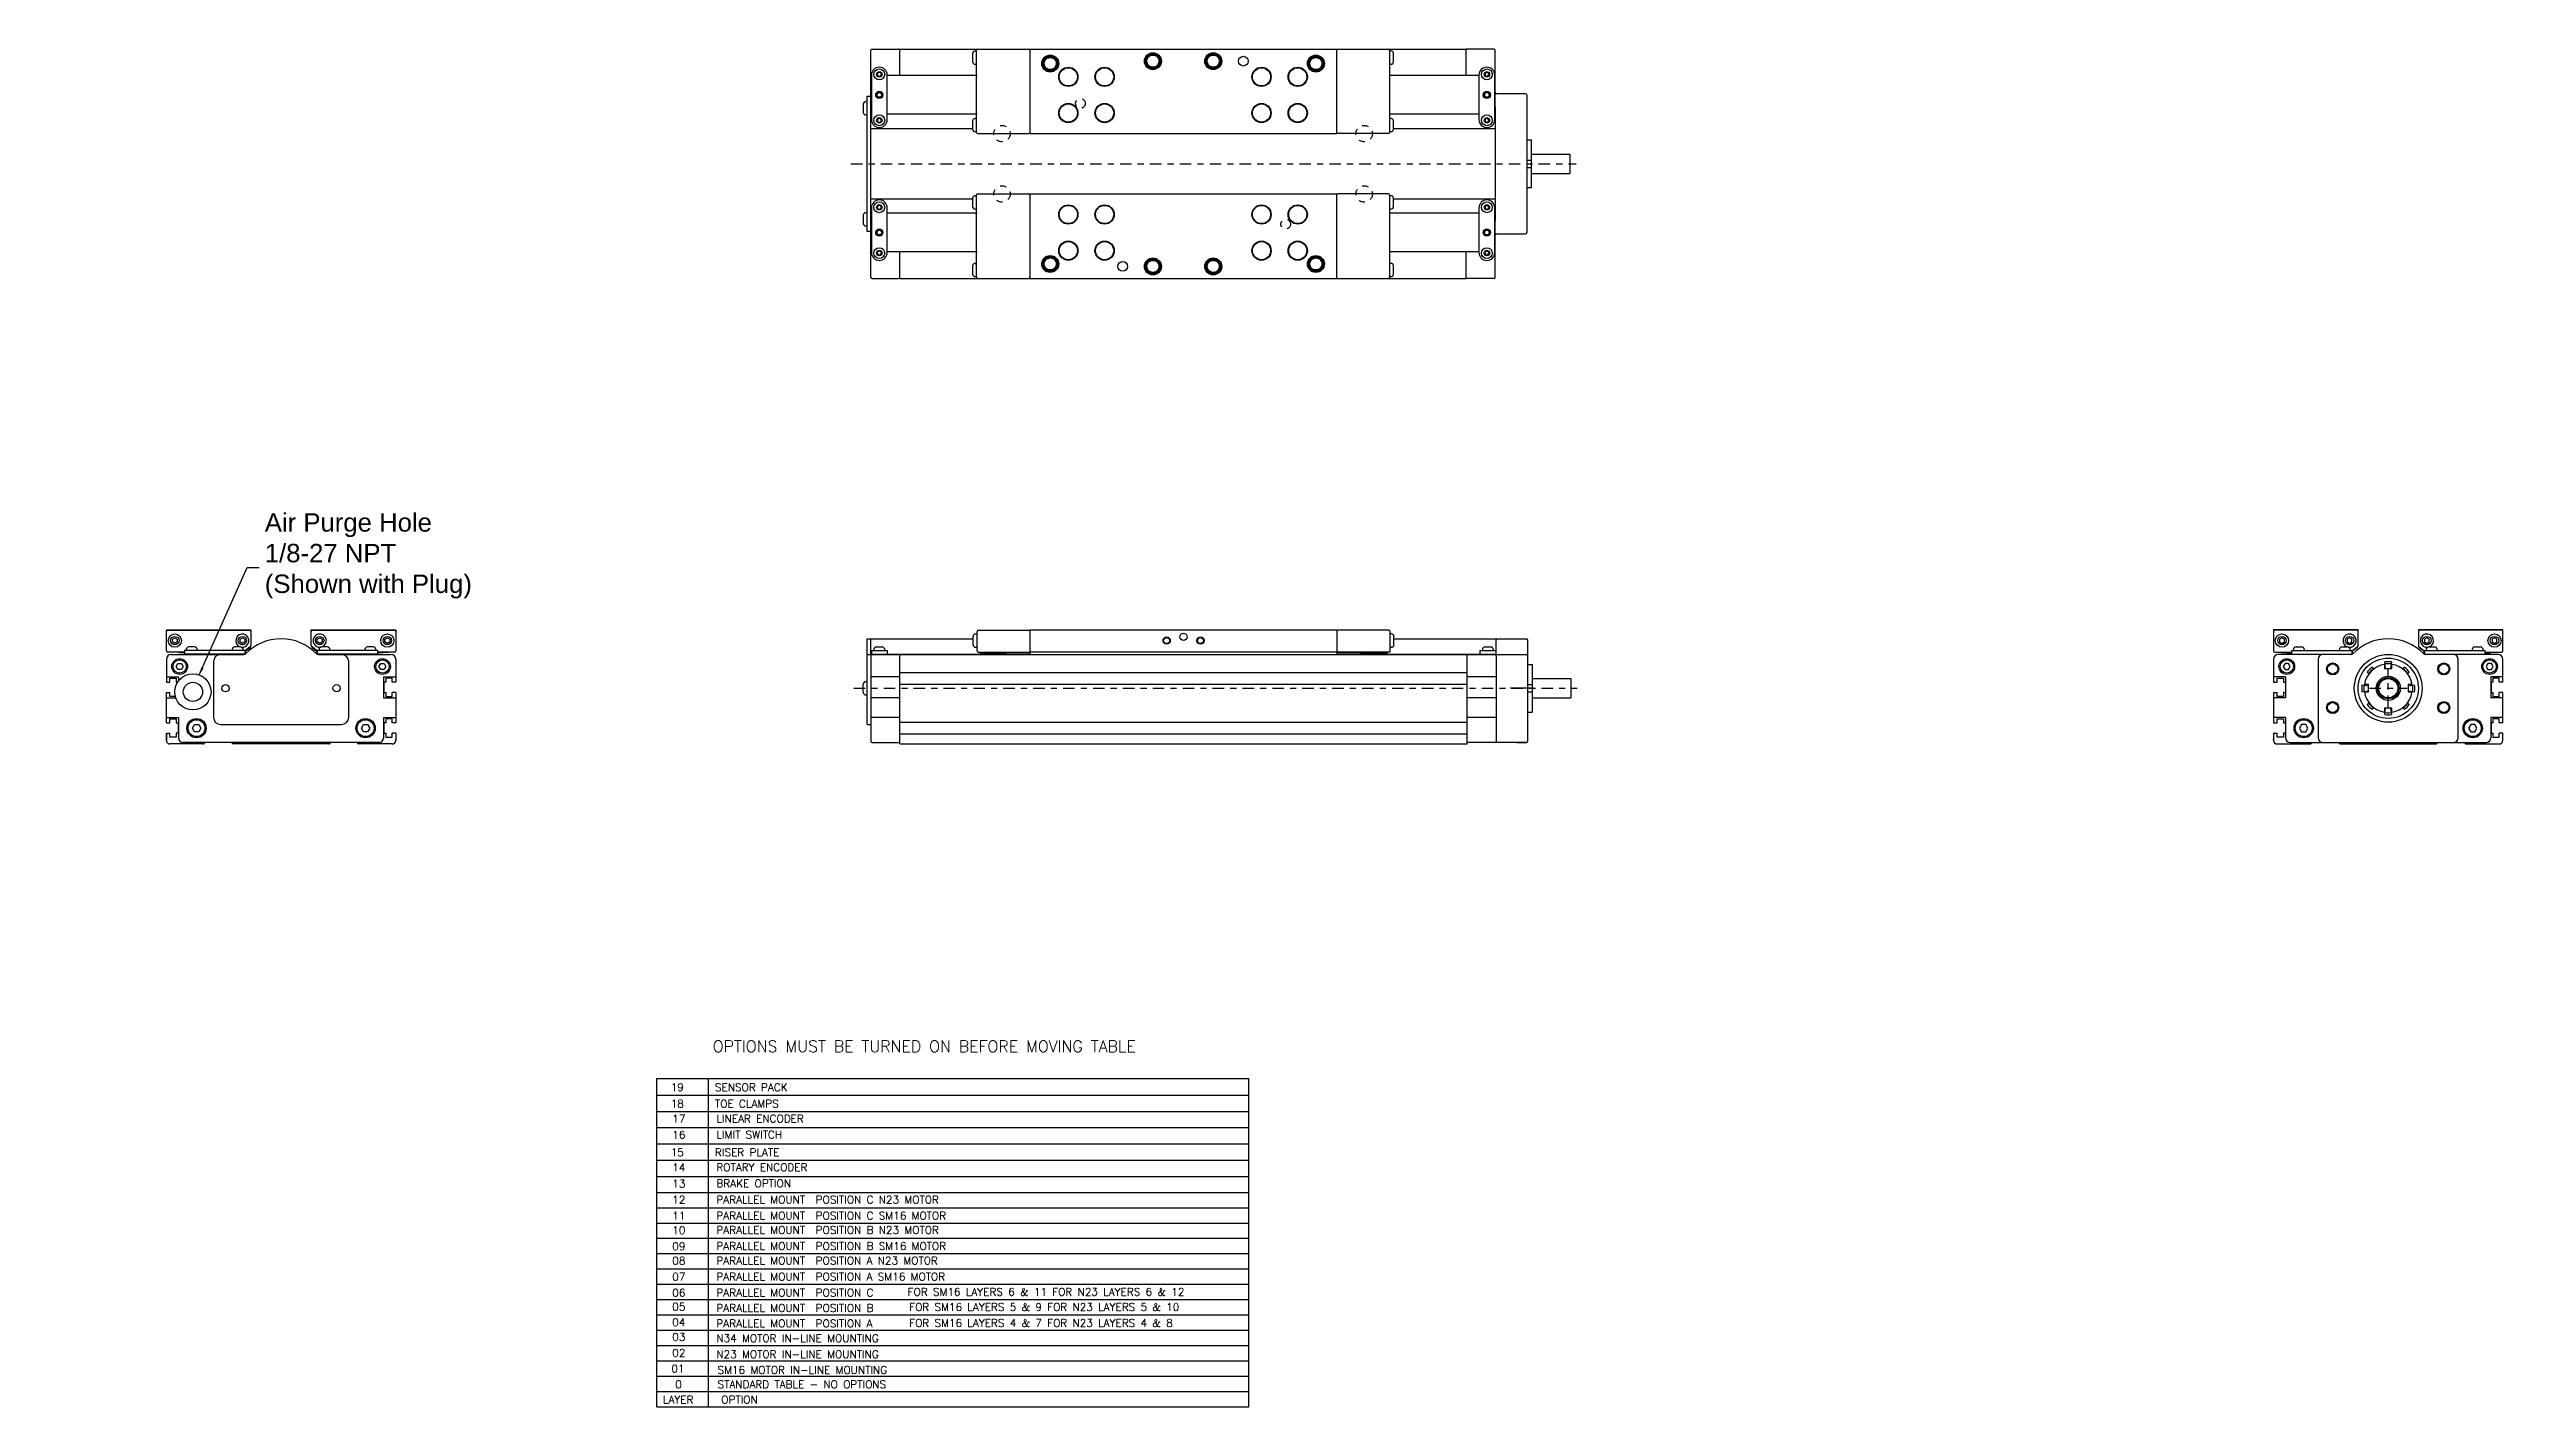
# Model space of a CAD drawing. Extents: x 8 to 48, y 2.1 to 24.2.
import ezdxf
from ezdxf.enums import TextEntityAlignment as Align

# ---------------------------------------------------------------- set-up
doc = ezdxf.new("R2010")
doc.units = 0
doc.header["$LTSCALE"] = 0.5
doc.header["$MEASUREMENT"] = 0
doc.linetypes.add('CENTER', pattern=[0.6, 0.375, -0.075, 0.075, -0.075])
doc.linetypes.add('HIDDEN', pattern=[0.2, 0.1, -0.1])
doc.layers.get('0').update_dxf_attribs({"linetype": 'CONTINUOUS'})
doc.styles.add('ROMANS', font='ROMANS')
doc.dimstyles.get("Standard").update_dxf_attribs({"dimtxt": 0.18, "dimasz": 0.18, "dimexe": 0.18, "dimexo": 0.0625, "dimgap": 0.09, "dimtad": 0, "dimtih": 1, "dimtoh": 1, "dimdec": 4, "dimzin": 0, "dimtxsty": 'ROMANS', "dimcen": 0.09, "dimazin": 3, "dimtfac": 1, "dimtdec": 4, "dimtofl": 0, "dimtmove": 0, "dimatfit": 3, "dimtolj": 1, "dimtzin": 0})

msp = doc.modelspace()

# ---------------------------------------------------------------- texts
at = {"style": 'ROMANS'}
for s, height, p in [('OPTIONS MUST BE TURNED ON BEFORE MOVING TABLE', 0.188, (18.828, 7.879)), ('SENSOR PACK', 0.125, (18.865, 7.242)), ('TOE CLAMPS', 0.125, (18.865, 6.974)), ('LINEAR ENCODER', 0.125, (18.888, 6.732)), ('LIMIT SWITCH', 0.125, (18.888, 6.469)), ('RISER PLATE', 0.125, (18.865, 6.18)), ('ROTARY ENCODER', 0.125, (18.888, 5.938)), ('BRAKE OPTION', 0.125, (18.888, 5.675)), ('PARALLEL MOUNT  POSITION C N23 MOTOR', 0.125, (18.888, 5.411)), ('PARALLEL MOUNT  POSITION C SM16 MOTOR', 0.125, (18.888, 5.149)), ('PARALLEL MOUNT  POSITION B N23 MOTOR', 0.125, (18.888, 4.915)), ('PARALLEL MOUNT  POSITION B SM16 MOTOR', 0.125, (18.888, 4.653)), ('PARALLEL MOUNT  POSITION A N23 MOTOR', 0.125, (18.888, 4.417)), ('PARALLEL MOUNT  POSITION A SM16 MOTOR', 0.125, (18.888, 4.155)), ('PARALLEL MOUNT  POSITION C', 0.125, (18.888, 3.893)), ('FOR SM16 LAYERS 6 & 11 FOR N23 LAYERS 6 & 12', 0.125, (22.006, 3.907)), ('PARALLEL MOUNT  POSITION B', 0.125, (18.888, 3.643)), ('FOR SM16 LAYERS 5 & 9 FOR N23 LAYERS 5 & 10', 0.125, (22.031, 3.659)), ('PARALLEL MOUNT  POSITION A', 0.125, (18.888, 3.391)), ('N34 MOTOR IN-LINE MOUNTING', 0.125, (18.888, 3.151)), ('FOR SM16 LAYERS 4 & 7 FOR N23 LAYERS 4 & 8', 0.125, (22.031, 3.399)), ('N23 MOTOR IN-LINE MOUNTING', 0.125, (18.888, 2.89)), ('SM16 MOTOR IN-LINE MOUNTING', 0.125, (18.907, 2.633)), ('STANDARD TABLE - NO OPTIONS', 0.125, (18.907, 2.399)), ('LAYER', 0.125, (18.015, 2.15)), ('OPTION', 0.125, (18.968, 2.15))]:
    msp.add_text(s, height=height, dxfattribs=at).set_placement(p)
for s, p in [('19', (18.251, 7.244)), ('18', (18.251, 6.976)), ('17', (18.274, 6.73)), ('16', (18.274, 6.467)), ('15', (18.251, 6.182)), ('14', (18.274, 5.936)), ('13', (18.274, 5.672)), ('12', (18.274, 5.409)), ('11', (18.274, 5.147)), ('10', (18.274, 4.912)), ('09', (18.274, 4.65)), ('08', (18.274, 4.415)), ('07', (18.274, 4.153)), ('06', (18.274, 3.891)), ('05', (18.274, 3.665)), ('04', (18.274, 3.412)), ('03', (18.274, 3.172)), ('02', (18.274, 2.912)), ('01', (18.261, 2.654)), ('0', (18.271, 2.399))]:
    msp.add_text(s, height=0.125, dxfattribs=at).set_placement(p, align=Align.CENTER)
at = {"insert": (11.525, 15.97), "char_height": 0.3, "attachment_point": 4}
msp.add_mtext('{\\fArial|b0|i0|c0|p34;Air Purge Hole\\P1/8-27 NPT\\P(Shown with Plug)}', dxfattribs=at)

# ---------------------------------------------------------------- linework, layer by layer
for p, q in [((21.406, 20.513), (21.406, 24.213)), ((21.425, 24.233), (21.859, 24.233)), ((21.878, 23.8), (21.878, 24.233)), ((21.878, 24.233), (31.114, 24.233)), ((23.065, 24.164), (23.065, 24.026)), ((23.107, 24.204), (23.13, 24.204)), ((23.13, 22.875), (23.13, 24.213)), ((23.996, 24.233), (23.996, 22.855)), ((25.886, 24.036), (25.906, 24.036)), ((26.87, 24.036), (26.89, 24.036)), ((28.996, 24.233), (28.996, 22.855)), ((29.862, 24.213), (29.862, 22.875)), ((29.886, 24.204), (29.862, 24.204)), ((29.927, 24.026), (29.927, 24.164)), ((31.114, 23.8), (31.114, 24.233)), ((31.567, 24.233), (31.134, 24.233)), ((31.587, 23.291), (31.587, 24.213)), ((21.406, 23.68), (21.416, 23.685)), ((21.416, 23.81), (21.416, 23.082)), ((21.527, 23.849), (21.51, 23.82)), ((21.51, 23.82), (21.527, 23.79)), ((21.561, 23.849), (21.527, 23.849)), ((21.527, 23.79), (21.561, 23.79)), ((21.544, 23.938), (21.544, 23.938)), ((21.578, 23.82), (21.561, 23.849)), ((21.561, 23.79), (21.578, 23.82)), ((21.672, 23.082), (21.672, 23.81)), ((23.138, 23.8), (21.672, 23.8)), ((23.107, 23.987), (23.13, 23.987)), ((24.213, 23.997), (24.233, 23.997)), ((28.544, 23.997), (28.563, 23.997)), ((29.886, 23.987), (29.862, 23.987)), ((31.321, 23.8), (29.87, 23.8)), ((31.321, 23.81), (31.321, 23.082)), ((31.432, 23.849), (31.415, 23.82)), ((31.415, 23.82), (31.432, 23.79)), ((31.466, 23.849), (31.432, 23.849)), ((31.432, 23.79), (31.466, 23.79)), ((31.449, 23.938), (31.449, 23.938)), ((31.483, 23.82), (31.466, 23.849)), ((31.466, 23.79), (31.483, 23.82)), ((31.577, 23.082), (31.577, 23.81)), ((31.577, 23.685), (31.587, 23.68)), ((21.282, 23.338), (21.282, 23.2)), ((21.323, 23.377), (21.347, 23.377)), ((21.347, 21.261), (21.347, 23.465)), ((21.347, 23.465), (21.406, 23.465)), ((21.416, 23.286), (21.406, 23.291)), ((21.41, 23.288), (21.406, 23.288)), ((31.587, 23.291), (31.577, 23.286)), ((31.587, 23.288), (31.587, 21.438)), ((32.079, 23.505), (31.607, 23.505)), ((32.099, 23.485), (32.099, 21.241)), ((21.323, 23.16), (21.347, 23.16)), ((21.416, 23.17), (21.406, 23.17)), ((21.406, 22.936), (23.073, 22.936)), ((21.527, 23.101), (21.51, 23.072)), ((21.51, 23.072), (21.527, 23.042)), ((21.561, 23.101), (21.527, 23.101)), ((21.527, 23.042), (21.561, 23.042)), ((21.544, 22.954), (21.544, 22.954)), ((21.578, 23.072), (21.561, 23.101)), ((21.561, 23.042), (21.578, 23.072)), ((23.138, 23.17), (21.672, 23.17)), ((23.065, 23.062), (23.065, 22.924)), ((23.107, 23.101), (23.13, 23.101)), ((23.107, 22.885), (23.13, 22.885)), ((23.15, 22.855), (23.977, 22.855)), ((23.996, 22.855), (28.996, 22.855)), ((29.843, 22.855), (29.016, 22.855)), ((29.886, 23.101), (29.862, 23.101)), ((29.886, 22.885), (29.862, 22.885)), ((31.321, 23.17), (29.87, 23.17)), ((29.927, 22.924), (29.927, 23.062)), ((29.935, 22.936), (31.587, 22.936)), ((31.432, 23.101), (31.415, 23.072)), ((31.415, 23.072), (31.432, 23.042)), ((31.466, 23.101), (31.432, 23.101)), ((31.432, 23.042), (31.466, 23.042)), ((31.449, 22.954), (31.449, 22.954)), ((31.483, 23.072), (31.466, 23.101)), ((31.466, 23.042), (31.483, 23.072)), ((31.587, 23.17), (31.577, 23.17)), ((32.099, 22.752), (32.177, 22.752)), ((32.099, 22.422), (32.177, 22.422)), ((32.177, 21.974), (32.177, 22.752)), ((32.177, 22.521), (32.803, 22.521)), ((32.803, 22.521), (32.803, 22.206)), ((32.099, 22.304), (32.177, 22.304)), ((32.177, 22.206), (32.803, 22.206)), ((21.406, 21.79), (23.073, 21.79)), ((21.416, 21.645), (21.416, 20.916)), ((21.527, 21.684), (21.51, 21.654)), ((21.51, 21.654), (21.527, 21.625)), ((21.561, 21.684), (21.527, 21.684)), ((21.527, 21.625), (21.561, 21.625)), ((21.544, 21.773), (21.544, 21.773)), ((21.578, 21.654), (21.561, 21.684)), ((21.561, 21.625), (21.578, 21.654)), ((21.672, 20.916), (21.672, 21.645)), ((23.065, 21.802), (23.065, 21.664)), ((23.107, 21.841), (23.13, 21.841)), ((23.107, 21.625), (23.13, 21.625)), ((23.13, 20.513), (23.13, 21.851)), ((23.15, 21.871), (23.977, 21.871)), ((23.996, 21.871), (23.996, 20.493)), ((23.996, 21.871), (28.996, 21.871)), ((28.996, 21.871), (28.996, 20.493)), ((29.843, 21.871), (29.016, 21.871)), ((29.862, 21.851), (29.862, 20.513)), ((29.886, 21.841), (29.862, 21.841)), ((29.886, 21.625), (29.862, 21.625)), ((29.927, 21.664), (29.927, 21.802)), ((29.935, 21.79), (31.587, 21.79)), ((31.321, 21.645), (31.321, 20.916)), ((31.432, 21.684), (31.415, 21.654)), ((31.415, 21.654), (31.432, 21.625)), ((31.466, 21.684), (31.432, 21.684)), ((31.432, 21.625), (31.466, 21.625)), ((31.449, 21.773), (31.449, 21.773)), ((31.483, 21.654), (31.466, 21.684)), ((31.466, 21.625), (31.483, 21.654)), ((31.577, 20.916), (31.577, 21.645)), ((32.099, 21.974), (32.177, 21.974)), ((21.282, 21.526), (21.282, 21.389)), ((21.323, 21.566), (21.347, 21.566)), ((21.323, 21.349), (21.347, 21.349)), ((21.406, 21.261), (21.347, 21.261)), ((21.416, 21.556), (21.406, 21.556)), ((21.406, 21.436), (21.416, 21.441)), ((21.41, 21.438), (21.406, 21.438)), ((23.138, 21.556), (21.672, 21.556)), ((31.321, 21.556), (29.87, 21.556)), ((31.587, 21.556), (31.577, 21.556)), ((31.577, 21.441), (31.587, 21.436)), ((31.587, 20.513), (31.587, 21.436)), ((31.607, 21.221), (32.079, 21.221)), ((21.416, 21.041), (21.406, 21.046)), ((21.527, 20.936), (21.51, 20.906)), ((21.51, 20.906), (21.527, 20.877)), ((21.561, 20.936), (21.527, 20.936)), ((21.527, 20.877), (21.561, 20.877)), ((21.578, 20.906), (21.561, 20.936)), ((21.561, 20.877), (21.578, 20.906)), ((23.138, 20.926), (21.672, 20.926)), ((21.878, 20.493), (21.878, 20.926)), ((31.321, 20.926), (29.87, 20.926)), ((31.114, 20.493), (31.114, 20.926)), ((31.432, 20.936), (31.415, 20.906)), ((31.415, 20.906), (31.432, 20.877)), ((31.466, 20.936), (31.432, 20.936)), ((31.432, 20.877), (31.466, 20.877)), ((31.483, 20.906), (31.466, 20.936)), ((31.466, 20.877), (31.483, 20.906)), ((31.587, 21.046), (31.577, 21.041)), ((21.425, 20.493), (21.859, 20.493)), ((21.544, 20.788), (21.544, 20.788)), ((21.878, 20.493), (31.114, 20.493)), ((23.065, 20.7), (23.065, 20.562)), ((23.107, 20.739), (23.13, 20.739)), ((23.107, 20.523), (23.13, 20.523)), ((24.213, 20.729), (24.233, 20.729)), ((25.886, 20.69), (25.906, 20.69)), ((26.87, 20.69), (26.89, 20.69)), ((28.544, 20.729), (28.563, 20.729)), ((29.886, 20.739), (29.862, 20.739)), ((29.886, 20.523), (29.862, 20.523)), ((29.927, 20.562), (29.927, 20.7)), ((31.567, 20.493), (31.134, 20.493)), ((31.449, 20.788), (31.449, 20.788)), ((9.92, 14.766), (11.298, 14.766)), ((9.92, 14.421), (9.92, 14.766)), ((9.94, 14.756), (11.279, 14.756)), ((10.019, 14.611), (10.058, 14.634)), ((10.019, 14.566), (10.019, 14.611)), ((10.058, 14.543), (10.019, 14.566)), ((10.058, 14.634), (10.097, 14.611)), ((10.097, 14.566), (10.058, 14.543)), ((10.097, 14.611), (10.097, 14.566)), ((11.2, 14.426), (10.216, 14.426)), ((10.216, 14.426), (10.216, 14.367)), ((10.245, 14.442), (10.245, 14.426)), ((10.379, 14.485), (10.288, 14.485)), ((10.422, 14.442), (10.422, 14.426)), ((10.993, 14.442), (10.993, 14.426)), ((11.127, 14.485), (11.036, 14.485)), ((11.121, 14.611), (11.16, 14.634)), ((11.121, 14.566), (11.121, 14.611)), ((11.16, 14.543), (11.121, 14.566)), ((11.16, 14.634), (11.2, 14.611)), ((11.2, 14.566), (11.16, 14.543)), ((11.17, 14.442), (11.17, 14.426)), ((11.2, 14.611), (11.2, 14.566)), ((11.291, 14.494), (11.2, 14.417)), ((11.2, 14.426), (11.2, 14.368)), ((11.202, 14.419), (11.202, 14.387)), ((11.204, 14.411), (11.284, 14.478)), ((11.205, 14.387), (11.205, 14.411)), ((11.298, 14.766), (11.298, 14.509)), ((12.282, 14.766), (13.66, 14.766)), ((12.282, 14.509), (12.282, 14.766)), ((12.381, 14.417), (12.29, 14.494)), ((12.297, 14.478), (12.376, 14.412)), ((12.302, 14.756), (13.641, 14.756)), ((12.376, 14.422), (12.376, 14.387)), ((12.381, 14.611), (12.42, 14.634)), ((12.381, 14.566), (12.381, 14.611)), ((12.42, 14.543), (12.381, 14.566)), ((13.365, 14.426), (12.381, 14.426)), ((12.381, 14.426), (12.381, 14.368)), ((12.41, 14.442), (12.41, 14.426)), ((12.42, 14.634), (12.46, 14.611)), ((12.46, 14.566), (12.42, 14.543)), ((12.544, 14.485), (12.454, 14.485)), ((12.46, 14.611), (12.46, 14.566)), ((12.588, 14.442), (12.588, 14.426)), ((13.158, 14.442), (13.158, 14.426)), ((13.292, 14.485), (13.202, 14.485)), ((13.336, 14.442), (13.336, 14.426)), ((13.365, 14.426), (13.365, 14.367)), ((13.483, 14.611), (13.523, 14.634)), ((13.483, 14.566), (13.483, 14.611)), ((13.523, 14.543), (13.483, 14.566)), ((13.523, 14.634), (13.562, 14.611)), ((13.562, 14.566), (13.523, 14.543)), ((13.562, 14.611), (13.562, 14.566)), ((13.66, 14.766), (13.66, 14.421)), ((21.347, 13.22), (21.347, 14.618)), ((21.347, 14.618), (23.073, 14.618)), ((21.406, 14.35), (21.406, 14.618)), ((21.416, 14.426), (21.416, 14.367)), ((21.416, 14.426), (21.672, 14.426)), ((21.455, 14.442), (21.455, 14.426)), ((21.498, 14.485), (21.589, 14.485)), ((21.632, 14.442), (21.632, 14.426)), ((21.672, 14.426), (21.672, 14.367)), ((23.073, 14.519), (23.073, 14.657)), ((23.114, 14.697), (23.138, 14.697)), ((23.114, 14.48), (23.138, 14.48)), ((23.138, 14.421), (23.138, 14.736)), ((23.158, 14.756), (23.985, 14.756)), ((23.991, 14.387), (23.991, 14.403)), ((24.004, 14.362), (24.004, 14.766)), ((24.004, 14.766), (29.004, 14.766)), ((29.004, 14.766), (29.004, 14.362)), ((29.017, 14.387), (29.017, 14.403)), ((29.851, 14.756), (29.024, 14.756)), ((29.87, 14.736), (29.87, 14.421)), ((29.894, 14.697), (29.87, 14.697)), ((29.894, 14.48), (29.87, 14.48)), ((29.935, 14.519), (29.935, 14.657)), ((29.935, 14.618), (31.603, 14.618)), ((31.337, 14.426), (31.593, 14.426)), ((31.337, 14.426), (31.337, 14.367)), ((31.376, 14.442), (31.376, 14.426)), ((31.42, 14.485), (31.51, 14.485)), ((31.553, 14.442), (31.553, 14.426)), ((31.593, 14.426), (31.593, 14.367)), ((31.603, 14.362), (31.603, 14.618)), ((31.622, 14.618), (32.095, 14.618)), ((32.114, 14.598), (32.114, 12.945)), ((44.275, 14.766), (44.275, 14.421)), ((45.653, 14.766), (44.275, 14.766)), ((45.633, 14.756), (44.294, 14.756)), ((44.412, 14.634), (44.373, 14.611)), ((44.373, 14.611), (44.373, 14.566)), ((44.373, 14.566), (44.412, 14.543)), ((44.452, 14.611), (44.412, 14.634)), ((44.412, 14.543), (44.452, 14.566)), ((44.452, 14.566), (44.452, 14.611)), ((44.57, 14.426), (44.57, 14.367)), ((44.57, 14.426), (45.554, 14.426)), ((44.599, 14.442), (44.599, 14.426)), ((44.643, 14.485), (44.733, 14.485)), ((44.777, 14.442), (44.777, 14.426)), ((45.348, 14.442), (45.348, 14.426)), ((45.391, 14.485), (45.481, 14.485)), ((45.515, 14.634), (45.475, 14.611)), ((45.475, 14.611), (45.475, 14.566)), ((45.475, 14.566), (45.515, 14.543)), ((45.554, 14.611), (45.515, 14.634)), ((45.515, 14.543), (45.554, 14.566)), ((45.525, 14.442), (45.525, 14.426)), ((45.554, 14.566), (45.554, 14.611)), ((45.554, 14.417), (45.646, 14.494)), ((45.554, 14.426), (45.554, 14.368)), ((45.639, 14.478), (45.559, 14.412)), ((45.559, 14.422), (45.559, 14.387)), ((45.653, 14.509), (45.653, 14.766)), ((46.637, 14.766), (46.637, 14.509)), ((48.015, 14.766), (46.637, 14.766)), ((46.644, 14.494), (46.735, 14.417)), ((46.731, 14.411), (46.651, 14.478)), ((47.995, 14.756), (46.657, 14.756)), ((46.73, 14.387), (46.73, 14.411)), ((46.733, 14.419), (46.733, 14.387)), ((46.775, 14.634), (46.735, 14.611)), ((46.735, 14.611), (46.735, 14.566)), ((46.735, 14.566), (46.775, 14.543)), ((46.735, 14.426), (46.735, 14.368)), ((46.735, 14.426), (47.72, 14.426)), ((46.765, 14.442), (46.765, 14.426)), ((46.814, 14.611), (46.775, 14.634)), ((46.775, 14.543), (46.814, 14.566)), ((46.808, 14.485), (46.899, 14.485)), ((46.814, 14.566), (46.814, 14.611)), ((46.942, 14.442), (46.942, 14.426)), ((47.513, 14.442), (47.513, 14.426)), ((47.556, 14.485), (47.647, 14.485)), ((47.69, 14.442), (47.69, 14.426)), ((47.72, 14.426), (47.72, 14.367)), ((47.877, 14.634), (47.838, 14.611)), ((47.838, 14.611), (47.838, 14.566)), ((47.838, 14.566), (47.877, 14.543)), ((47.916, 14.611), (47.877, 14.634)), ((47.877, 14.543), (47.916, 14.566)), ((47.916, 14.566), (47.916, 14.611)), ((48.015, 14.421), (48.015, 14.766)), ((9.92, 14.283), (9.92, 13.908)), ((10.216, 14.401), (9.94, 14.401)), ((9.999, 14.362), (11.184, 14.362)), ((10.08, 14.165), (10.108, 14.214)), ((10.108, 14.116), (10.08, 14.165)), ((10.108, 14.214), (10.165, 14.214)), ((10.165, 14.116), (10.108, 14.116)), ((10.117, 14.401), (10.117, 14.392)), ((10.132, 14.392), (10.117, 14.392)), ((10.132, 14.401), (10.132, 14.387)), ((10.216, 14.387), (10.132, 14.387)), ((10.165, 14.214), (10.194, 14.165)), ((10.194, 14.165), (10.165, 14.116)), ((11.198, 14.367), (10.216, 14.367)), ((10.284, 14.367), (10.284, 14.362)), ((10.383, 14.367), (10.383, 14.362)), ((10.474, 14.362), (10.474, 14.367)), ((10.863, 14.362), (10.863, 14.367)), ((10.983, 14.362), (10.983, 14.367)), ((11.032, 14.367), (11.032, 14.362)), ((11.131, 14.367), (11.131, 14.362)), ((11.205, 14.387), (11.2, 14.387)), ((12.376, 14.387), (12.381, 14.387)), ((13.365, 14.367), (12.383, 14.367)), ((12.397, 14.362), (13.582, 14.362)), ((12.45, 14.367), (12.45, 14.362)), ((12.548, 14.367), (12.548, 14.362)), ((12.597, 14.362), (12.597, 14.367)), ((12.718, 14.362), (12.718, 14.367)), ((13.107, 14.362), (13.107, 14.367)), ((13.198, 14.367), (13.198, 14.362)), ((13.296, 14.367), (13.296, 14.362)), ((13.641, 14.401), (13.365, 14.401)), ((13.449, 14.387), (13.365, 14.387)), ((13.387, 14.165), (13.415, 14.214)), ((13.415, 14.116), (13.387, 14.165)), ((13.415, 14.214), (13.472, 14.214)), ((13.472, 14.116), (13.415, 14.116)), ((13.446, 14.401), (13.446, 14.387)), ((13.449, 14.387), (13.449, 14.393)), ((13.464, 14.394), (13.464, 14.392)), ((13.472, 14.214), (13.501, 14.165)), ((13.501, 14.165), (13.472, 14.116)), ((13.556, 14.398), (13.547, 14.397)), ((13.66, 14.283), (13.66, 13.908)), ((21.347, 14.362), (32.095, 14.362)), ((21.406, 14.367), (23.505, 14.367)), ((21.406, 14.342), (21.406, 12.945)), ((21.494, 14.367), (21.494, 14.362)), ((21.593, 14.367), (21.593, 14.362)), ((21.642, 14.362), (21.642, 14.367)), ((21.878, 12.903), (21.878, 14.362)), ((21.878, 14.067), (31.13, 14.067)), ((23.158, 14.401), (23.985, 14.401)), ((23.181, 14.401), (23.181, 14.387)), ((23.181, 14.387), (23.991, 14.387)), ((23.616, 14.387), (23.613, 14.386)), ((23.631, 14.387), (23.615, 14.381)), ((29.004, 14.401), (24.004, 14.401)), ((29.017, 14.387), (29.827, 14.387)), ((29.851, 14.401), (29.024, 14.401)), ((29.387, 14.381), (29.371, 14.387)), ((29.389, 14.386), (29.386, 14.387)), ((29.496, 14.367), (31.603, 14.367)), ((29.827, 14.401), (29.827, 14.387)), ((31.13, 12.903), (31.13, 14.362)), ((31.366, 14.362), (31.366, 14.367)), ((31.416, 14.367), (31.416, 14.362)), ((31.514, 14.367), (31.514, 14.362)), ((31.603, 14.342), (31.603, 12.945)), ((32.114, 14.2), (32.193, 14.2)), ((32.193, 13.422), (32.193, 14.2)), ((44.275, 14.283), (44.275, 13.908)), ((44.294, 14.401), (44.57, 14.401)), ((45.538, 14.362), (44.353, 14.362)), ((44.379, 14.398), (44.388, 14.397)), ((44.463, 14.214), (44.434, 14.165)), ((44.434, 14.165), (44.463, 14.116)), ((44.52, 14.214), (44.463, 14.214)), ((44.463, 14.116), (44.52, 14.116)), ((44.472, 14.394), (44.472, 14.392)), ((44.486, 14.387), (44.486, 14.393)), ((44.486, 14.387), (44.57, 14.387)), ((44.489, 14.401), (44.489, 14.387)), ((44.548, 14.165), (44.52, 14.214)), ((44.52, 14.116), (44.548, 14.165)), ((44.57, 14.367), (45.553, 14.367)), ((44.639, 14.367), (44.639, 14.362)), ((44.737, 14.367), (44.737, 14.362)), ((44.828, 14.362), (44.828, 14.367)), ((45.003, 14.283), (45.003, 13.004)), ((45.217, 14.362), (45.217, 14.367)), ((45.338, 14.362), (45.338, 14.367)), ((45.387, 14.367), (45.387, 14.362)), ((45.485, 14.367), (45.485, 14.362)), ((45.559, 14.387), (45.554, 14.387)), ((45.801, 14.074), (45.832, 14.05)), ((45.881, 14.154), (45.905, 14.123)), ((46.086, 14.2), (46.086, 14.134)), ((46.086, 14.134), (46.204, 14.134)), ((46.102, 14.134), (46.088, 14.24)), ((46.187, 14.134), (46.201, 14.24)), ((46.204, 14.134), (46.204, 14.2)), ((46.384, 14.123), (46.408, 14.154)), ((46.457, 14.05), (46.488, 14.074)), ((46.73, 14.387), (46.735, 14.387)), ((46.737, 14.367), (47.72, 14.367)), ((47.936, 14.362), (46.751, 14.362)), ((46.804, 14.367), (46.804, 14.362)), ((46.903, 14.367), (46.903, 14.362)), ((46.952, 14.362), (46.952, 14.367)), ((47.072, 14.362), (47.072, 14.367)), ((47.286, 13.004), (47.286, 14.283)), ((47.461, 14.362), (47.461, 14.367)), ((47.552, 14.367), (47.552, 14.362)), ((47.651, 14.367), (47.651, 14.362)), ((47.72, 14.401), (47.995, 14.401)), ((47.72, 14.387), (47.803, 14.387)), ((47.77, 14.214), (47.741, 14.165)), ((47.741, 14.165), (47.77, 14.116)), ((47.827, 14.214), (47.77, 14.214)), ((47.77, 14.116), (47.827, 14.116)), ((47.803, 14.401), (47.803, 14.387)), ((47.803, 14.392), (47.818, 14.392)), ((47.818, 14.401), (47.818, 14.392)), ((47.855, 14.165), (47.827, 14.214)), ((47.827, 14.116), (47.855, 14.165)), ((48.015, 13.908), (48.015, 14.283)), ((9.92, 13.996), (10.117, 13.996)), ((9.92, 13.245), (9.92, 13.743)), ((9.92, 13.653), (10.075, 13.653)), ((10.117, 13.996), (10.117, 13.929)), ((13.463, 13.996), (13.463, 13.653)), ((13.463, 13.996), (13.66, 13.996)), ((13.463, 13.653), (13.66, 13.653)), ((13.66, 13.743), (13.66, 13.245)), ((21.282, 13.742), (21.282, 13.88)), ((21.323, 13.919), (21.347, 13.919)), ((21.323, 13.703), (21.347, 13.703)), ((21.878, 13.996), (21.406, 13.996)), ((21.878, 13.653), (21.406, 13.653)), ((31.13, 13.87), (21.878, 13.87)), ((31.603, 13.996), (31.13, 13.996)), ((31.603, 13.653), (31.13, 13.653)), ((32.114, 13.87), (32.193, 13.87)), ((32.114, 13.752), (32.193, 13.752)), ((32.193, 13.968), (32.819, 13.968)), ((32.193, 13.653), (32.819, 13.653)), ((32.819, 13.968), (32.819, 13.653)), ((44.472, 13.996), (44.275, 13.996)), ((44.275, 13.743), (44.275, 13.245)), ((44.472, 13.653), (44.275, 13.653)), ((44.472, 13.996), (44.472, 13.653)), ((45.715, 13.867), (45.822, 13.853)), ((45.715, 13.754), (45.822, 13.768)), ((45.822, 13.87), (45.755, 13.87)), ((45.755, 13.752), (45.822, 13.752)), ((45.822, 13.752), (45.822, 13.87)), ((46.085, 13.998), (46.085, 13.978)), ((46.085, 13.978), (46.205, 13.978)), ((46.205, 13.998), (46.205, 13.978)), ((46.534, 13.87), (46.468, 13.87)), ((46.468, 13.87), (46.468, 13.752)), ((46.468, 13.853), (46.574, 13.867)), ((46.468, 13.768), (46.574, 13.754)), ((46.468, 13.752), (46.534, 13.752)), ((48.015, 13.996), (47.818, 13.996)), ((47.818, 13.996), (47.818, 13.653)), ((48.015, 13.653), (47.818, 13.653)), ((48.015, 13.245), (48.015, 13.743)), ((9.92, 13.334), (10.117, 13.334)), ((10.117, 13.334), (10.117, 13.004)), ((10.344, 13.161), (10.378, 13.22)), ((10.378, 13.22), (10.447, 13.22)), ((10.447, 13.22), (10.481, 13.161)), ((13.1, 13.161), (13.134, 13.22)), ((13.134, 13.22), (13.202, 13.22)), ((13.202, 13.22), (13.237, 13.161)), ((13.463, 13.334), (13.66, 13.334)), ((13.463, 13.334), (13.463, 13.004)), ((21.347, 13.22), (21.406, 13.22)), ((21.878, 13.334), (21.406, 13.334)), ((21.878, 13.26), (31.13, 13.26)), ((31.603, 13.334), (31.13, 13.334)), ((32.114, 13.422), (32.193, 13.422)), ((44.472, 13.334), (44.275, 13.334)), ((44.472, 13.334), (44.472, 13.004)), ((44.733, 13.22), (44.699, 13.161)), ((44.801, 13.22), (44.733, 13.22)), ((44.835, 13.161), (44.801, 13.22)), ((45.801, 13.547), (45.832, 13.571)), ((45.881, 13.467), (45.905, 13.499)), ((46.204, 13.488), (46.086, 13.488)), ((46.086, 13.488), (46.086, 13.422)), ((46.088, 13.381), (46.102, 13.488)), ((46.201, 13.381), (46.187, 13.488)), ((46.204, 13.422), (46.204, 13.488)), ((46.384, 13.499), (46.408, 13.467)), ((46.457, 13.571), (46.488, 13.547)), ((47.489, 13.22), (47.455, 13.161)), ((47.557, 13.22), (47.489, 13.22)), ((47.591, 13.161), (47.557, 13.22)), ((47.818, 13.334), (47.818, 13.004)), ((48.015, 13.334), (47.818, 13.334)), ((9.92, 12.962), (9.92, 13.08)), ((9.92, 13.08), (9.92, 12.962)), ((9.92, 12.962), (9.92, 12.977)), ((9.92, 12.962), (9.92, 12.977)), ((10.522, 12.903), (9.979, 12.903)), ((13.385, 12.925), (10.196, 12.925)), ((10.378, 13.102), (10.344, 13.161)), ((10.447, 13.102), (10.378, 13.102)), ((10.481, 13.161), (10.447, 13.102)), ((10.536, 12.909), (10.552, 12.925)), ((10.981, 12.925), (10.997, 12.909)), ((12.57, 12.903), (11.011, 12.903)), ((12.584, 12.909), (12.599, 12.925)), ((13.029, 12.925), (13.044, 12.909)), ((13.601, 12.903), (13.058, 12.903)), ((13.134, 13.102), (13.1, 13.161)), ((13.202, 13.102), (13.134, 13.102)), ((13.237, 13.161), (13.202, 13.102)), ((13.66, 13.08), (13.66, 12.962)), ((13.66, 12.962), (13.66, 12.977)), ((21.425, 12.925), (21.859, 12.925)), ((31.13, 13.063), (21.878, 13.063)), ((21.878, 12.903), (31.13, 12.903)), ((32.095, 12.925), (31.15, 12.925)), ((31.937, 12.925), (32.095, 12.925)), ((44.275, 13.08), (44.275, 12.962)), ((44.275, 12.962), (44.275, 12.977)), ((44.334, 12.903), (44.877, 12.903)), ((44.55, 12.925), (47.74, 12.925)), ((44.699, 13.161), (44.733, 13.102)), ((44.733, 13.102), (44.801, 13.102)), ((44.801, 13.102), (44.835, 13.161)), ((44.907, 12.925), (44.891, 12.909)), ((45.352, 12.909), (45.336, 12.925)), ((45.366, 12.903), (46.924, 12.903)), ((46.954, 12.925), (46.938, 12.909)), ((47.399, 12.909), (47.383, 12.925)), ((47.413, 12.903), (47.956, 12.903)), ((47.455, 13.161), (47.489, 13.102)), ((47.489, 13.102), (47.557, 13.102)), ((47.557, 13.102), (47.591, 13.161)), ((48.015, 12.962), (48.015, 13.08)), ((48.015, 12.962), (48.015, 12.977)), ((17.917, 2.093), (17.917, 7.446)), ((17.917, 7.446), (27.57, 7.446)), ((18.758, 2.093), (18.758, 7.446)), ((27.57, 2.093), (27.57, 7.446)), ((17.917, 7.178), (27.57, 7.178)), ((17.917, 6.91), (27.57, 6.91)), ((17.917, 6.647), (27.57, 6.647)), ((17.917, 6.384), (27.57, 6.384)), ((17.917, 6.116), (27.57, 6.116)), ((17.917, 5.853), (27.57, 5.853)), ((17.917, 5.589), (27.57, 5.589)), ((17.917, 5.339), (27.57, 5.339)), ((17.917, 5.089), (27.57, 5.089)), ((17.917, 4.843), (27.57, 4.843)), ((17.917, 4.593), (27.57, 4.593)), ((17.917, 4.343), (27.57, 4.343)), ((17.917, 4.093), (27.57, 4.093)), ((17.917, 3.843), (27.57, 3.843)), ((17.917, 3.593), (27.57, 3.593)), ((17.917, 3.343), (27.57, 3.343)), ((17.917, 3.093), (27.57, 3.093)), ((17.917, 2.843), (27.57, 2.843)), ((17.917, 2.593), (27.57, 2.593)), ((17.917, 2.343), (27.57, 2.343)), ((17.917, 2.093), (27.57, 2.093))]:
    msp.add_line(p, q)
at = {"color": 7, "linetype": 'CONTINUOUS'}
for p, q in [((31.193, 24.233), (31.114, 24.233)), ((10.688, 14.244), (10.688, 13.338)), ((12.893, 13.338), (12.893, 14.244)), ((9.92, 13.908), (9.979, 13.908)), ((9.92, 13.743), (9.979, 13.743)), ((9.979, 13.908), (9.979, 13.973)), ((9.979, 13.973), (10.082, 13.973)), ((9.979, 13.678), (9.979, 13.743)), ((10.067, 13.678), (9.979, 13.678)), ((10.082, 13.973), (10.082, 13.908)), ((10.082, 13.908), (10.103, 13.908)), ((13.499, 13.908), (13.467, 13.908)), ((13.467, 13.908), (13.467, 13.743)), ((13.467, 13.743), (13.499, 13.743)), ((13.601, 13.973), (13.499, 13.973)), ((13.499, 13.973), (13.499, 13.908)), ((13.499, 13.743), (13.499, 13.678)), ((13.499, 13.678), (13.601, 13.678)), ((13.601, 13.908), (13.601, 13.973)), ((13.66, 13.908), (13.601, 13.908)), ((13.601, 13.678), (13.601, 13.743)), ((13.66, 13.743), (13.601, 13.743)), ((44.275, 13.908), (44.334, 13.908)), ((44.275, 13.743), (44.334, 13.743)), ((44.334, 13.908), (44.334, 13.973)), ((44.334, 13.973), (44.436, 13.973)), ((44.334, 13.678), (44.334, 13.743)), ((44.436, 13.678), (44.334, 13.678)), ((44.436, 13.973), (44.436, 13.908)), ((44.436, 13.908), (44.468, 13.908)), ((44.436, 13.743), (44.436, 13.678)), ((44.468, 13.743), (44.436, 13.743)), ((44.468, 13.908), (44.468, 13.743)), ((47.853, 13.908), (47.822, 13.908)), ((47.822, 13.908), (47.822, 13.743)), ((47.822, 13.743), (47.853, 13.743)), ((47.853, 13.973), (47.853, 13.908)), ((47.956, 13.973), (47.853, 13.973)), ((47.853, 13.743), (47.853, 13.678)), ((47.853, 13.678), (47.956, 13.678)), ((47.956, 13.908), (47.956, 13.973)), ((48.015, 13.908), (47.956, 13.908)), ((48.015, 13.743), (47.956, 13.743)), ((47.956, 13.678), (47.956, 13.743)), ((9.92, 13.245), (9.979, 13.245)), ((9.979, 13.245), (9.979, 13.31)), ((9.979, 13.31), (10.082, 13.31)), ((10.082, 13.31), (10.082, 13.245)), ((10.082, 13.245), (10.113, 13.245)), ((10.113, 13.245), (10.113, 13.08)), ((10.806, 13.22), (12.775, 13.22)), ((13.467, 13.245), (13.467, 13.08)), ((13.499, 13.245), (13.467, 13.245)), ((13.601, 13.31), (13.499, 13.31)), ((13.499, 13.31), (13.499, 13.245)), ((13.601, 13.245), (13.601, 13.31)), ((13.66, 13.245), (13.601, 13.245)), ((44.275, 13.245), (44.334, 13.245)), ((44.334, 13.31), (44.436, 13.31)), ((44.334, 13.245), (44.334, 13.31)), ((44.436, 13.31), (44.436, 13.245)), ((44.436, 13.245), (44.468, 13.245)), ((44.468, 13.245), (44.468, 13.08)), ((47.822, 13.245), (47.822, 13.08)), ((47.853, 13.245), (47.822, 13.245)), ((47.853, 13.31), (47.853, 13.245)), ((47.956, 13.31), (47.853, 13.31)), ((47.956, 13.245), (47.956, 13.31)), ((48.015, 13.245), (47.956, 13.245)), ((9.92, 13.08), (9.979, 13.08)), ((9.979, 13.015), (9.979, 13.08)), ((10.082, 13.015), (9.979, 13.015)), ((10.113, 13.08), (10.082, 13.08)), ((10.082, 13.08), (10.082, 13.015)), ((13.467, 13.08), (13.499, 13.08)), ((13.499, 13.08), (13.499, 13.015)), ((13.499, 13.015), (13.601, 13.015)), ((13.601, 13.015), (13.601, 13.08)), ((13.66, 13.08), (13.601, 13.08)), ((44.275, 13.08), (44.334, 13.08)), ((44.334, 13.015), (44.334, 13.08)), ((44.436, 13.015), (44.334, 13.015)), ((44.468, 13.08), (44.436, 13.08)), ((44.436, 13.08), (44.436, 13.015)), ((47.822, 13.08), (47.853, 13.08)), ((47.853, 13.08), (47.853, 13.015)), ((47.853, 13.015), (47.956, 13.015)), ((48.015, 13.08), (47.956, 13.08)), ((47.956, 13.015), (47.956, 13.08))]:
    msp.add_line(p, q, dxfattribs=at)
at = {"color": 2, "linetype": 'CENTER'}
for p, q in [((21.081, 22.363), (32.903, 22.363)), ((46.145, 13.505), (46.145, 14.117)), ((21.128, 13.811), (32.919, 13.811)), ((45.839, 13.811), (46.451, 13.811))]:
    msp.add_line(p, q, dxfattribs=at)
at = {"color": 2}
msp.add_line((32.214, 13.811), (31.837, 13.811), dxfattribs=at)
for points in [[(24.213, 23.997), (24.214, 24.014), (24.218, 24.03), (24.224, 24.046), (24.232, 24.061), (24.242, 24.075), (24.254, 24.087), (24.268, 24.097), (24.283, 24.105), (24.299, 24.111), (24.315, 24.114), (24.332, 24.115), (24.349, 24.114), (24.366, 24.11), (24.382, 24.104), (24.396, 24.095), (24.41, 24.085), (24.422, 24.073), (24.432, 24.059), (24.439, 24.044), (24.445, 24.028), (24.448, 24.011), (24.449, 23.994)], [(24.223, 23.997), (24.224, 24.013), (24.227, 24.028), (24.233, 24.043), (24.241, 24.057), (24.251, 24.07), (24.262, 24.081), (24.275, 24.09), (24.29, 24.097), (24.305, 24.102), (24.32, 24.105), (24.336, 24.105), (24.352, 24.103), (24.367, 24.099), (24.382, 24.092), (24.395, 24.084), (24.408, 24.074), (24.418, 24.061), (24.426, 24.048), (24.433, 24.033), (24.437, 24.018), (24.439, 24.002), (24.439, 23.986)], [(24.233, 23.997), (24.234, 24.012), (24.237, 24.026), (24.242, 24.04), (24.25, 24.053), (24.259, 24.064), (24.27, 24.074), (24.282, 24.083), (24.296, 24.089), (24.31, 24.093), (24.325, 24.095), (24.34, 24.095), (24.354, 24.093), (24.368, 24.088), (24.382, 24.081), (24.394, 24.073), (24.404, 24.063), (24.413, 24.051), (24.421, 24.038), (24.426, 24.024), (24.429, 24.009), (24.429, 23.994)], [(25.886, 24.036), (25.887, 24.053), (25.891, 24.07), (25.897, 24.086), (25.905, 24.101), (25.915, 24.114), (25.927, 24.126), (25.941, 24.136), (25.956, 24.144), (25.972, 24.15), (25.989, 24.153), (26.006, 24.154), (26.023, 24.153), (26.039, 24.149), (26.055, 24.143), (26.07, 24.135), (26.083, 24.124), (26.095, 24.112), (26.105, 24.098), (26.113, 24.083), (26.118, 24.067), (26.121, 24.05), (26.122, 24.033)], [(26.122, 24.033), (26.121, 24.017), (26.117, 24), (26.11, 23.984), (26.102, 23.97), (26.091, 23.956), (26.079, 23.945), (26.065, 23.935), (26.05, 23.927), (26.034, 23.922), (26.017, 23.919), (26, 23.918), (25.983, 23.92), (25.967, 23.924), (25.951, 23.931), (25.936, 23.94), (25.923, 23.95), (25.912, 23.963), (25.902, 23.977), (25.895, 23.992), (25.889, 24.008), (25.887, 24.025), (25.886, 24.036)], [(25.896, 24.036), (25.897, 24.052), (25.901, 24.068), (25.906, 24.083), (25.914, 24.096), (25.924, 24.109), (25.936, 24.12), (25.949, 24.129), (25.963, 24.136), (25.978, 24.141), (25.994, 24.144), (26.01, 24.144), (26.025, 24.143), (26.041, 24.138), (26.055, 24.132), (26.069, 24.123), (26.081, 24.113), (26.091, 24.101), (26.1, 24.087), (26.106, 24.073), (26.11, 24.057), (26.112, 24.042), (26.112, 24.026)], [(26.112, 24.026), (26.109, 24.01), (26.104, 23.995), (26.097, 23.981), (26.088, 23.968), (26.077, 23.956), (26.064, 23.946), (26.051, 23.938), (26.036, 23.933), (26.02, 23.929), (26.004, 23.928), (25.988, 23.929), (25.973, 23.933), (25.958, 23.938), (25.944, 23.946), (25.932, 23.956), (25.921, 23.968), (25.911, 23.981), (25.904, 23.995), (25.899, 24.01), (25.896, 24.026), (25.896, 24.036)], [(25.906, 24.036), (25.907, 24.051), (25.91, 24.066), (25.916, 24.079), (25.923, 24.092), (25.932, 24.104), (25.943, 24.114), (25.956, 24.122), (25.969, 24.128), (25.983, 24.133), (25.998, 24.135), (26.013, 24.134), (26.027, 24.132), (26.042, 24.127), (26.055, 24.121), (26.067, 24.112), (26.078, 24.102), (26.087, 24.09), (26.094, 24.077), (26.099, 24.063), (26.102, 24.049), (26.103, 24.034)], [(26.103, 24.034), (26.101, 24.019), (26.097, 24.005), (26.092, 23.991), (26.084, 23.978), (26.074, 23.967), (26.063, 23.957), (26.051, 23.949), (26.037, 23.944), (26.023, 23.94), (26.008, 23.938), (25.993, 23.939), (25.979, 23.941), (25.965, 23.946), (25.951, 23.953), (25.94, 23.962), (25.929, 23.973), (25.92, 23.985), (25.914, 23.998), (25.909, 24.012), (25.906, 24.026), (25.906, 24.036)], [(26.87, 24.036), (26.872, 24.053), (26.875, 24.07), (26.881, 24.086), (26.889, 24.101), (26.9, 24.114), (26.912, 24.126), (26.925, 24.136), (26.94, 24.144), (26.956, 24.15), (26.973, 24.153), (26.99, 24.154), (27.007, 24.153), (27.023, 24.149), (27.039, 24.143), (27.054, 24.135), (27.067, 24.124), (27.079, 24.112), (27.089, 24.098), (27.097, 24.083), (27.102, 24.067), (27.106, 24.05), (27.107, 24.033)], [(27.107, 24.033), (27.105, 24.017), (27.101, 24), (27.095, 23.984), (27.086, 23.97), (27.075, 23.956), (27.063, 23.945), (27.049, 23.935), (27.034, 23.927), (27.018, 23.922), (27.001, 23.919), (26.984, 23.918), (26.967, 23.92), (26.951, 23.924), (26.935, 23.931), (26.921, 23.94), (26.907, 23.95), (26.896, 23.963), (26.886, 23.977), (26.879, 23.992), (26.874, 24.008), (26.871, 24.025), (26.871, 24.036)], [(26.88, 24.036), (26.881, 24.052), (26.885, 24.068), (26.891, 24.083), (26.898, 24.096), (26.908, 24.109), (26.92, 24.12), (26.933, 24.129), (26.947, 24.136), (26.962, 24.141), (26.978, 24.144), (26.994, 24.144), (27.01, 24.143), (27.025, 24.138), (27.039, 24.132), (27.053, 24.123), (27.065, 24.113), (27.075, 24.101), (27.084, 24.087), (27.09, 24.073), (27.095, 24.057), (27.097, 24.042), (27.096, 24.026)], [(27.096, 24.026), (27.093, 24.01), (27.088, 23.995), (27.081, 23.981), (27.072, 23.968), (27.061, 23.956), (27.049, 23.946), (27.035, 23.938), (27.02, 23.933), (27.004, 23.929), (26.988, 23.928), (26.973, 23.929), (26.957, 23.933), (26.942, 23.938), (26.928, 23.946), (26.916, 23.956), (26.905, 23.968), (26.896, 23.981), (26.888, 23.995), (26.883, 24.01), (26.881, 24.026), (26.88, 24.036)], [(26.89, 24.036), (26.891, 24.051), (26.894, 24.066), (26.9, 24.079), (26.907, 24.092), (26.917, 24.104), (26.928, 24.114), (26.94, 24.122), (26.953, 24.128), (26.968, 24.133), (26.982, 24.135), (26.997, 24.134), (27.012, 24.132), (27.026, 24.127), (27.039, 24.121), (27.051, 24.112), (27.062, 24.102), (27.071, 24.09), (27.078, 24.077), (27.083, 24.063), (27.086, 24.049), (27.087, 24.034)], [(27.087, 24.034), (27.085, 24.019), (27.082, 24.005), (27.076, 23.991), (27.068, 23.978), (27.058, 23.967), (27.047, 23.957), (27.035, 23.949), (27.021, 23.944), (27.007, 23.94), (26.992, 23.938), (26.977, 23.939), (26.963, 23.941), (26.949, 23.946), (26.936, 23.953), (26.924, 23.962), (26.913, 23.973), (26.905, 23.985), (26.898, 23.998), (26.893, 24.012), (26.891, 24.026), (26.89, 24.036)], [(28.544, 23.997), (28.545, 24.014), (28.548, 24.03), (28.554, 24.046), (28.563, 24.061), (28.573, 24.075), (28.585, 24.087), (28.599, 24.097), (28.614, 24.105), (28.63, 24.111), (28.646, 24.114), (28.663, 24.115), (28.68, 24.114), (28.697, 24.11), (28.712, 24.104), (28.727, 24.095), (28.741, 24.085), (28.752, 24.073), (28.762, 24.059), (28.77, 24.044), (28.776, 24.028), (28.779, 24.011), (28.78, 23.994)], [(28.553, 23.997), (28.555, 24.013), (28.558, 24.028), (28.564, 24.043), (28.572, 24.057), (28.581, 24.07), (28.593, 24.081), (28.606, 24.09), (28.62, 24.097), (28.635, 24.102), (28.651, 24.105), (28.667, 24.105), (28.683, 24.103), (28.698, 24.099), (28.713, 24.092), (28.726, 24.084), (28.738, 24.074), (28.749, 24.061), (28.757, 24.048), (28.764, 24.033), (28.768, 24.018), (28.77, 24.002), (28.769, 23.986)], [(28.563, 23.997), (28.564, 24.012), (28.568, 24.026), (28.573, 24.04), (28.581, 24.053), (28.59, 24.064), (28.601, 24.074), (28.613, 24.083), (28.627, 24.089), (28.641, 24.093), (28.656, 24.095), (28.67, 24.095), (28.685, 24.093), (28.699, 24.088), (28.712, 24.081), (28.724, 24.073), (28.735, 24.063), (28.744, 24.051), (28.751, 24.038), (28.756, 24.024), (28.759, 24.009), (28.76, 23.994)], [(24.449, 23.994), (24.447, 23.977), (24.443, 23.961), (24.437, 23.945), (24.429, 23.93), (24.418, 23.917), (24.406, 23.905), (24.392, 23.896), (24.377, 23.888), (24.36, 23.883), (24.344, 23.88), (24.327, 23.879), (24.31, 23.881), (24.293, 23.885), (24.278, 23.892), (24.263, 23.9), (24.25, 23.911), (24.239, 23.923), (24.229, 23.937), (24.221, 23.953), (24.216, 23.969), (24.213, 23.986), (24.213, 23.997)], [(24.439, 23.986), (24.436, 23.971), (24.431, 23.956), (24.424, 23.941), (24.415, 23.928), (24.404, 23.917), (24.391, 23.907), (24.377, 23.899), (24.362, 23.893), (24.347, 23.89), (24.331, 23.889), (24.315, 23.89), (24.3, 23.893), (24.285, 23.899), (24.271, 23.907), (24.258, 23.917), (24.247, 23.928), (24.238, 23.941), (24.231, 23.956), (24.226, 23.971), (24.223, 23.986), (24.223, 23.997)], [(24.429, 23.994), (24.428, 23.98), (24.424, 23.965), (24.418, 23.952), (24.411, 23.939), (24.401, 23.928), (24.39, 23.918), (24.377, 23.91), (24.364, 23.904), (24.349, 23.9), (24.335, 23.899), (24.32, 23.899), (24.305, 23.902), (24.291, 23.907), (24.278, 23.914), (24.266, 23.923), (24.256, 23.933), (24.247, 23.945), (24.24, 23.958), (24.236, 23.972), (24.233, 23.987), (24.233, 23.997)], [(28.78, 23.994), (28.778, 23.977), (28.774, 23.961), (28.768, 23.945), (28.759, 23.93), (28.749, 23.917), (28.736, 23.905), (28.722, 23.896), (28.707, 23.888), (28.691, 23.883), (28.674, 23.88), (28.657, 23.879), (28.641, 23.881), (28.624, 23.885), (28.608, 23.892), (28.594, 23.9), (28.581, 23.911), (28.569, 23.923), (28.56, 23.937), (28.552, 23.953), (28.547, 23.969), (28.544, 23.986), (28.544, 23.997)], [(28.769, 23.986), (28.767, 23.971), (28.762, 23.956), (28.755, 23.941), (28.745, 23.928), (28.734, 23.917), (28.722, 23.907), (28.708, 23.899), (28.693, 23.893), (28.678, 23.89), (28.662, 23.889), (28.646, 23.89), (28.63, 23.893), (28.615, 23.899), (28.602, 23.907), (28.589, 23.917), (28.578, 23.928), (28.569, 23.941), (28.562, 23.956), (28.557, 23.971), (28.554, 23.986), (28.554, 23.997)], [(28.76, 23.994), (28.759, 23.98), (28.755, 23.965), (28.749, 23.952), (28.741, 23.939), (28.732, 23.928), (28.721, 23.918), (28.708, 23.91), (28.694, 23.904), (28.68, 23.9), (28.665, 23.899), (28.651, 23.899), (28.636, 23.902), (28.622, 23.907), (28.609, 23.914), (28.597, 23.923), (28.587, 23.933), (28.578, 23.945), (28.571, 23.958), (28.566, 23.972), (28.564, 23.987), (28.564, 23.997)], [(24.213, 20.729), (24.214, 20.746), (24.218, 20.763), (24.224, 20.779), (24.232, 20.794), (24.242, 20.807), (24.254, 20.819), (24.268, 20.829), (24.283, 20.837), (24.299, 20.843), (24.315, 20.846), (24.332, 20.847), (24.349, 20.846), (24.366, 20.842), (24.382, 20.836), (24.396, 20.828), (24.41, 20.817), (24.422, 20.805), (24.432, 20.791), (24.439, 20.776), (24.445, 20.76), (24.448, 20.743), (24.449, 20.726)], [(24.223, 20.729), (24.224, 20.745), (24.227, 20.761), (24.233, 20.776), (24.241, 20.789), (24.251, 20.802), (24.262, 20.813), (24.275, 20.822), (24.29, 20.829), (24.305, 20.834), (24.32, 20.837), (24.336, 20.837), (24.352, 20.835), (24.367, 20.831), (24.382, 20.825), (24.395, 20.816), (24.408, 20.806), (24.418, 20.794), (24.426, 20.78), (24.433, 20.766), (24.437, 20.75), (24.439, 20.735), (24.439, 20.719)], [(24.233, 20.729), (24.234, 20.744), (24.237, 20.758), (24.242, 20.772), (24.25, 20.785), (24.259, 20.797), (24.27, 20.807), (24.282, 20.815), (24.296, 20.821), (24.31, 20.825), (24.325, 20.827), (24.34, 20.827), (24.354, 20.825), (24.368, 20.82), (24.382, 20.814), (24.394, 20.805), (24.404, 20.795), (24.413, 20.783), (24.421, 20.77), (24.426, 20.756), (24.429, 20.742), (24.429, 20.727)], [(25.886, 20.69), (25.887, 20.707), (25.891, 20.723), (25.897, 20.739), (25.905, 20.754), (25.915, 20.768), (25.927, 20.78), (25.941, 20.79), (25.956, 20.798), (25.972, 20.804), (25.989, 20.807), (26.006, 20.808), (26.023, 20.807), (26.039, 20.803), (26.055, 20.797), (26.07, 20.788), (26.083, 20.778), (26.095, 20.766), (26.105, 20.752), (26.113, 20.737), (26.118, 20.721), (26.121, 20.704), (26.122, 20.687)], [(26.87, 20.69), (26.872, 20.707), (26.875, 20.723), (26.881, 20.739), (26.889, 20.754), (26.9, 20.768), (26.912, 20.78), (26.925, 20.79), (26.94, 20.798), (26.956, 20.804), (26.973, 20.807), (26.99, 20.808), (27.007, 20.807), (27.023, 20.803), (27.039, 20.797), (27.054, 20.788), (27.067, 20.778), (27.079, 20.766), (27.089, 20.752), (27.097, 20.737), (27.102, 20.721), (27.106, 20.704), (27.107, 20.687)], [(28.544, 20.729), (28.545, 20.746), (28.548, 20.763), (28.554, 20.779), (28.563, 20.794), (28.573, 20.807), (28.585, 20.819), (28.599, 20.829), (28.614, 20.837), (28.63, 20.843), (28.646, 20.846), (28.663, 20.847), (28.68, 20.846), (28.697, 20.842), (28.712, 20.836), (28.727, 20.828), (28.741, 20.817), (28.752, 20.805), (28.762, 20.791), (28.77, 20.776), (28.776, 20.76), (28.779, 20.743), (28.78, 20.726)], [(28.553, 20.729), (28.555, 20.745), (28.558, 20.761), (28.564, 20.776), (28.572, 20.789), (28.581, 20.802), (28.593, 20.813), (28.606, 20.822), (28.62, 20.829), (28.635, 20.834), (28.651, 20.837), (28.667, 20.837), (28.683, 20.835), (28.698, 20.831), (28.713, 20.825), (28.726, 20.816), (28.738, 20.806), (28.749, 20.794), (28.757, 20.78), (28.764, 20.766), (28.768, 20.75), (28.77, 20.735), (28.769, 20.719)], [(28.563, 20.729), (28.564, 20.744), (28.568, 20.758), (28.573, 20.772), (28.581, 20.785), (28.59, 20.797), (28.601, 20.807), (28.613, 20.815), (28.627, 20.821), (28.641, 20.825), (28.656, 20.827), (28.67, 20.827), (28.685, 20.825), (28.699, 20.82), (28.712, 20.814), (28.724, 20.805), (28.735, 20.795), (28.744, 20.783), (28.751, 20.77), (28.756, 20.756), (28.759, 20.742), (28.76, 20.727)], [(24.449, 20.726), (24.447, 20.71), (24.443, 20.693), (24.437, 20.677), (24.429, 20.663), (24.418, 20.649), (24.406, 20.638), (24.392, 20.628), (24.377, 20.62), (24.36, 20.615), (24.344, 20.612), (24.327, 20.611), (24.31, 20.613), (24.293, 20.617), (24.278, 20.624), (24.263, 20.633), (24.25, 20.643), (24.239, 20.656), (24.229, 20.67), (24.221, 20.685), (24.216, 20.701), (24.213, 20.718), (24.213, 20.729)], [(24.439, 20.719), (24.436, 20.703), (24.431, 20.688), (24.424, 20.674), (24.415, 20.661), (24.404, 20.649), (24.391, 20.639), (24.377, 20.631), (24.362, 20.626), (24.347, 20.622), (24.331, 20.621), (24.315, 20.622), (24.3, 20.626), (24.285, 20.631), (24.271, 20.639), (24.258, 20.649), (24.247, 20.661), (24.238, 20.674), (24.231, 20.688), (24.226, 20.703), (24.223, 20.719), (24.223, 20.729)], [(24.429, 20.727), (24.428, 20.712), (24.424, 20.698), (24.418, 20.684), (24.411, 20.671), (24.401, 20.66), (24.39, 20.65), (24.377, 20.642), (24.364, 20.636), (24.349, 20.633), (24.335, 20.631), (24.32, 20.631), (24.305, 20.634), (24.291, 20.639), (24.278, 20.646), (24.266, 20.655), (24.256, 20.666), (24.247, 20.678), (24.24, 20.691), (24.236, 20.705), (24.233, 20.719), (24.233, 20.729)], [(26.122, 20.687), (26.121, 20.67), (26.117, 20.654), (26.11, 20.638), (26.102, 20.623), (26.091, 20.61), (26.079, 20.598), (26.065, 20.589), (26.05, 20.581), (26.034, 20.575), (26.017, 20.572), (26, 20.572), (25.983, 20.574), (25.967, 20.578), (25.951, 20.584), (25.936, 20.593), (25.923, 20.604), (25.912, 20.616), (25.902, 20.63), (25.895, 20.646), (25.889, 20.662), (25.887, 20.679), (25.886, 20.69)], [(25.896, 20.69), (25.897, 20.706), (25.901, 20.721), (25.906, 20.736), (25.914, 20.75), (25.924, 20.763), (25.936, 20.774), (25.949, 20.783), (25.963, 20.79), (25.978, 20.795), (25.994, 20.798), (26.01, 20.798), (26.025, 20.796), (26.041, 20.792), (26.055, 20.785), (26.069, 20.777), (26.081, 20.766), (26.091, 20.754), (26.1, 20.741), (26.106, 20.726), (26.11, 20.711), (26.112, 20.695), (26.112, 20.679)], [(26.112, 20.679), (26.109, 20.664), (26.104, 20.648), (26.097, 20.634), (26.088, 20.621), (26.077, 20.61), (26.064, 20.6), (26.051, 20.592), (26.036, 20.586), (26.02, 20.583), (26.004, 20.582), (25.988, 20.583), (25.973, 20.586), (25.958, 20.592), (25.944, 20.6), (25.932, 20.61), (25.921, 20.621), (25.911, 20.634), (25.904, 20.648), (25.899, 20.664), (25.896, 20.679), (25.896, 20.69)], [(25.906, 20.69), (25.907, 20.705), (25.91, 20.719), (25.916, 20.733), (25.923, 20.746), (25.932, 20.757), (25.943, 20.767), (25.956, 20.776), (25.969, 20.782), (25.983, 20.786), (25.998, 20.788), (26.013, 20.788), (26.027, 20.786), (26.042, 20.781), (26.055, 20.774), (26.067, 20.766), (26.078, 20.755), (26.087, 20.744), (26.094, 20.731), (26.099, 20.717), (26.102, 20.702), (26.103, 20.687)], [(26.103, 20.687), (26.101, 20.673), (26.097, 20.658), (26.092, 20.645), (26.084, 20.632), (26.074, 20.621), (26.063, 20.611), (26.051, 20.603), (26.037, 20.597), (26.023, 20.593), (26.008, 20.592), (25.993, 20.592), (25.979, 20.595), (25.965, 20.6), (25.951, 20.607), (25.94, 20.616), (25.929, 20.626), (25.92, 20.638), (25.914, 20.651), (25.909, 20.665), (25.906, 20.68), (25.906, 20.69)], [(27.107, 20.687), (27.105, 20.67), (27.101, 20.654), (27.095, 20.638), (27.086, 20.623), (27.075, 20.61), (27.063, 20.598), (27.049, 20.589), (27.034, 20.581), (27.018, 20.575), (27.001, 20.572), (26.984, 20.572), (26.967, 20.574), (26.951, 20.578), (26.935, 20.584), (26.921, 20.593), (26.907, 20.604), (26.896, 20.616), (26.886, 20.63), (26.879, 20.646), (26.874, 20.662), (26.871, 20.679), (26.871, 20.69)], [(26.88, 20.69), (26.881, 20.706), (26.885, 20.721), (26.891, 20.736), (26.898, 20.75), (26.908, 20.763), (26.92, 20.774), (26.933, 20.783), (26.947, 20.79), (26.962, 20.795), (26.978, 20.798), (26.994, 20.798), (27.01, 20.796), (27.025, 20.792), (27.039, 20.785), (27.053, 20.777), (27.065, 20.766), (27.075, 20.754), (27.084, 20.741), (27.09, 20.726), (27.095, 20.711), (27.097, 20.695), (27.096, 20.679)], [(27.096, 20.679), (27.093, 20.664), (27.088, 20.648), (27.081, 20.634), (27.072, 20.621), (27.061, 20.61), (27.049, 20.6), (27.035, 20.592), (27.02, 20.586), (27.004, 20.583), (26.988, 20.582), (26.973, 20.583), (26.957, 20.586), (26.942, 20.592), (26.928, 20.6), (26.916, 20.61), (26.905, 20.621), (26.896, 20.634), (26.888, 20.648), (26.883, 20.664), (26.881, 20.679), (26.88, 20.69)], [(26.89, 20.69), (26.891, 20.705), (26.894, 20.719), (26.9, 20.733), (26.907, 20.746), (26.917, 20.757), (26.928, 20.767), (26.94, 20.776), (26.953, 20.782), (26.968, 20.786), (26.982, 20.788), (26.997, 20.788), (27.012, 20.786), (27.026, 20.781), (27.039, 20.774), (27.051, 20.766), (27.062, 20.755), (27.071, 20.744), (27.078, 20.731), (27.083, 20.717), (27.086, 20.702), (27.087, 20.687)], [(27.087, 20.687), (27.085, 20.673), (27.082, 20.658), (27.076, 20.645), (27.068, 20.632), (27.058, 20.621), (27.047, 20.611), (27.035, 20.603), (27.021, 20.597), (27.007, 20.593), (26.992, 20.592), (26.977, 20.592), (26.963, 20.595), (26.949, 20.6), (26.936, 20.607), (26.924, 20.616), (26.913, 20.626), (26.905, 20.638), (26.898, 20.651), (26.893, 20.665), (26.891, 20.68), (26.89, 20.69)], [(28.78, 20.726), (28.778, 20.71), (28.774, 20.693), (28.768, 20.677), (28.759, 20.663), (28.749, 20.649), (28.736, 20.638), (28.722, 20.628), (28.707, 20.62), (28.691, 20.615), (28.674, 20.612), (28.657, 20.611), (28.641, 20.613), (28.624, 20.617), (28.608, 20.624), (28.594, 20.633), (28.581, 20.643), (28.569, 20.656), (28.56, 20.67), (28.552, 20.685), (28.547, 20.701), (28.544, 20.718), (28.544, 20.729)], [(28.769, 20.719), (28.767, 20.703), (28.762, 20.688), (28.755, 20.674), (28.745, 20.661), (28.734, 20.649), (28.722, 20.639), (28.708, 20.631), (28.693, 20.626), (28.678, 20.622), (28.662, 20.621), (28.646, 20.622), (28.63, 20.626), (28.615, 20.631), (28.602, 20.639), (28.589, 20.649), (28.578, 20.661), (28.569, 20.674), (28.562, 20.688), (28.557, 20.703), (28.554, 20.719), (28.554, 20.729)], [(28.76, 20.727), (28.759, 20.712), (28.755, 20.698), (28.749, 20.684), (28.741, 20.671), (28.732, 20.66), (28.721, 20.65), (28.708, 20.642), (28.694, 20.636), (28.68, 20.633), (28.665, 20.631), (28.651, 20.631), (28.636, 20.634), (28.622, 20.639), (28.609, 20.646), (28.597, 20.655), (28.587, 20.666), (28.578, 20.678), (28.571, 20.691), (28.566, 20.705), (28.564, 20.719), (28.564, 20.729)], [(13.532, 14.401), (13.532, 14.401), (13.529, 14.4), (13.524, 14.399), (13.517, 14.398), (13.508, 14.397), (13.497, 14.396), (13.484, 14.395), (13.471, 14.394), (13.456, 14.393), (13.446, 14.393)], [(13.547, 14.397), (13.536, 14.396), (13.524, 14.395), (13.51, 14.394), (13.495, 14.393), (13.479, 14.392), (13.464, 14.392)], [(13.572, 14.401), (13.571, 14.401), (13.569, 14.4), (13.564, 14.399), (13.556, 14.398)], [(44.363, 14.401), (44.364, 14.401), (44.367, 14.4), (44.371, 14.399), (44.379, 14.398)], [(44.388, 14.397), (44.399, 14.396), (44.411, 14.395), (44.425, 14.394), (44.44, 14.393), (44.456, 14.392), (44.472, 14.392)], [(44.403, 14.401), (44.403, 14.401), (44.406, 14.4), (44.411, 14.399), (44.418, 14.398), (44.427, 14.397), (44.438, 14.396), (44.451, 14.395), (44.465, 14.394), (44.479, 14.393), (44.489, 14.393)]]:
    msp.add_lwpolyline(points)
for centre, radius in [((24.331, 23.997), 0.138), ((24.331, 23.997), 0.123), ((26.004, 24.036), 0.138), ((26.004, 24.036), 0.123), ((26.988, 24.036), 0.138), ((26.988, 24.036), 0.123), ((27.48, 24.036), 0.079), ((28.662, 23.997), 0.138), ((28.662, 23.997), 0.123), ((21.544, 23.82), 0.0886), ((21.544, 23.82), 0.0443), ((24.626, 23.78), 0.157), ((24.626, 23.78), 0.148), ((25.217, 23.78), 0.157), ((25.217, 23.78), 0.148), ((27.776, 23.78), 0.157), ((27.776, 23.78), 0.148), ((28.366, 23.78), 0.157), ((28.366, 23.78), 0.148), ((31.449, 23.82), 0.0886), ((31.449, 23.82), 0.0443), ((21.544, 23.485), 0.0591), ((21.544, 23.485), 0.0492), ((21.544, 23.485), 0.0374), ((24.626, 23.19), 0.157), ((24.626, 23.19), 0.148), ((25.217, 23.19), 0.157), ((25.217, 23.19), 0.148), ((27.776, 23.19), 0.157), ((27.776, 23.19), 0.148), ((28.366, 23.19), 0.157), ((28.366, 23.19), 0.148), ((31.449, 23.485), 0.0591), ((31.449, 23.485), 0.0492), ((31.449, 23.485), 0.0374), ((21.544, 23.072), 0.0886), ((21.544, 23.072), 0.0443), ((31.449, 23.072), 0.0886), ((31.449, 23.072), 0.0443), ((21.544, 21.654), 0.0886), ((21.544, 21.654), 0.0443), ((24.626, 21.536), 0.157), ((24.626, 21.536), 0.148), ((25.217, 21.536), 0.157), ((25.217, 21.536), 0.148), ((27.776, 21.536), 0.157), ((27.776, 21.536), 0.148), ((28.366, 21.536), 0.157), ((28.366, 21.536), 0.148), ((31.449, 21.654), 0.0886), ((31.449, 21.654), 0.0443), ((21.544, 21.241), 0.0591), ((21.544, 21.241), 0.0492), ((21.544, 21.241), 0.0374), ((31.449, 21.241), 0.0591), ((31.449, 21.241), 0.0492), ((31.449, 21.241), 0.0374), ((21.544, 20.906), 0.0886), ((21.544, 20.906), 0.0443), ((24.331, 20.729), 0.138), ((24.331, 20.729), 0.123), ((24.626, 20.946), 0.157), ((24.626, 20.946), 0.148), ((25.217, 20.946), 0.157), ((25.217, 20.946), 0.148), ((26.004, 20.69), 0.138), ((26.004, 20.69), 0.123), ((26.988, 20.69), 0.138), ((26.988, 20.69), 0.123), ((27.776, 20.946), 0.157), ((27.776, 20.946), 0.148), ((28.366, 20.946), 0.157), ((28.366, 20.946), 0.148), ((28.662, 20.729), 0.138), ((28.662, 20.729), 0.123), ((31.449, 20.906), 0.0886), ((31.449, 20.906), 0.0443), ((25.512, 20.69), 0.079), ((10.058, 14.588), 0.108), ((10.058, 14.588), 0.0689), ((11.16, 14.588), 0.0689), ((12.42, 14.588), 0.0689), ((13.523, 14.588), 0.108), ((13.523, 14.588), 0.0689), ((26.229, 14.588), 0.0591), ((26.229, 14.588), 0.0492), ((26.504, 14.651), 0.0591), ((26.78, 14.588), 0.0591), ((26.78, 14.588), 0.0492), ((44.412, 14.588), 0.108), ((44.412, 14.588), 0.0689), ((45.515, 14.588), 0.0689), ((46.775, 14.588), 0.0689), ((47.877, 14.588), 0.108), ((47.877, 14.588), 0.0689), ((10.137, 14.165), 0.128), ((10.137, 14.165), 0.108), ((13.444, 14.165), 0.128), ((13.444, 14.165), 0.108), ((44.491, 14.165), 0.128), ((44.491, 14.165), 0.108), ((45.239, 14.126), 0.0984), ((45.239, 14.126), 0.0827), ((46.145, 13.811), 0.553), ((46.145, 13.811), 0.492), ((46.145, 13.811), 0.197), ((47.05, 14.126), 0.0984), ((47.05, 14.126), 0.0827), ((47.798, 14.165), 0.128), ((47.798, 14.165), 0.108), ((46.145, 13.811), 0.173), ((46.145, 13.811), 0.157), ((10.412, 13.161), 0.157), ((10.412, 13.161), 0.138), ((13.168, 13.161), 0.157), ((13.168, 13.161), 0.138), ((44.767, 13.161), 0.157), ((44.767, 13.161), 0.138), ((45.239, 13.496), 0.0984), ((45.239, 13.496), 0.0827), ((47.05, 13.496), 0.0984), ((47.05, 13.496), 0.0827), ((47.523, 13.161), 0.157), ((47.523, 13.161), 0.138)]:
    msp.add_circle(centre, radius)
at = {"color": 4, "linetype": 'HIDDEN'}
for centre, radius in [((24.823, 23.347), 0.079), ((23.544, 22.855), 0.134), ((29.449, 22.855), 0.134), ((23.544, 21.871), 0.134), ((29.449, 21.871), 0.134), ((28.17, 21.379), 0.079)]:
    msp.add_circle(centre, radius, dxfattribs=at)
at = {"color": 7, "linetype": 'CONTINUOUS'}
for centre, radius in [((10.353, 13.752), 0.295), ((10.353, 13.752), 0.157), ((10.885, 13.811), 0.0591), ((12.696, 13.811), 0.0591)]:
    msp.add_circle(centre, radius, dxfattribs=at)
for centre, radius, start, end in [((21.425, 24.213), 0.0197, 90, 180), ((21.859, 24.213), 0.0197, 22.5, 90), ((23.107, 24.162), 0.0414, 90, 177.2056), ((23.107, 24.028), 0.0414, 182.7944, 270), ((23.15, 24.213), 0.0197, 90, 180), ((23.977, 24.213), 0.0197, 0, 90), ((29.016, 24.213), 0.0197, 90, 180), ((29.843, 24.213), 0.0197, 0, 90), ((29.886, 24.162), 0.0414, 2.7944, 90), ((29.886, 24.028), 0.0414, 270, 357.2056), ((31.134, 24.213), 0.0197, 90, 157.5), ((31.567, 24.213), 0.0197, 0, 90), ((21.544, 23.81), 0.128, 90, 180), ((21.544, 23.81), 0.128, 0, 90), ((31.449, 23.81), 0.128, 90, 180), ((31.449, 23.81), 0.128, 0, 90), ((21.323, 23.335), 0.0414, 90, 177.2056), ((31.607, 23.525), 0.0197, 180, 270), ((32.079, 23.485), 0.0197, 0, 90), ((21.323, 23.202), 0.0414, 182.7944, 270), ((21.544, 23.082), 0.128, 180, 270), ((21.544, 23.082), 0.128, 270, 0), ((23.107, 23.06), 0.0414, 90, 177.2056), ((23.107, 22.926), 0.0414, 182.7944, 270), ((23.15, 22.875), 0.0197, 180, 270), ((23.977, 22.875), 0.0197, 270, 0), ((29.016, 22.875), 0.0197, 180, 270), ((29.843, 22.875), 0.0197, 270, 0), ((29.886, 23.06), 0.0414, 2.7944, 90), ((29.886, 22.926), 0.0414, 270, 357.2056), ((31.449, 23.082), 0.128, 180, 270), ((31.449, 23.082), 0.128, 270, 0), ((21.544, 21.645), 0.128, 90, 180), ((21.544, 21.645), 0.128, 0, 90), ((23.107, 21.8), 0.0414, 90, 177.2056), ((23.107, 21.666), 0.0414, 182.7944, 270), ((23.15, 21.851), 0.0197, 90, 180), ((23.977, 21.851), 0.0197, 0, 90), ((29.016, 21.851), 0.0197, 90, 180), ((29.843, 21.851), 0.0197, 0, 90), ((29.886, 21.8), 0.0414, 2.7944, 90), ((29.886, 21.666), 0.0414, 270, 357.2056), ((31.449, 21.645), 0.128, 90, 180), ((31.449, 21.645), 0.128, 0, 90), ((21.323, 21.524), 0.0414, 90, 177.2056), ((21.323, 21.391), 0.0414, 182.7944, 270), ((31.607, 21.202), 0.0197, 90, 180), ((32.079, 21.241), 0.0197, 270, 0), ((21.544, 20.916), 0.128, 180, 270), ((21.544, 20.916), 0.128, 270, 0), ((31.449, 20.916), 0.128, 180, 270), ((31.449, 20.916), 0.128, 270, 0), ((21.425, 20.513), 0.0197, 180, 270), ((21.859, 20.513), 0.0197, 270, 337.5), ((23.107, 20.698), 0.0414, 90, 177.2056), ((23.107, 20.564), 0.0414, 182.7944, 270), ((23.15, 20.513), 0.0197, 180, 270), ((23.977, 20.513), 0.0197, 270, 0), ((29.016, 20.513), 0.0197, 180, 270), ((29.843, 20.513), 0.0197, 270, 0), ((29.886, 20.698), 0.0414, 2.7944, 90), ((29.886, 20.564), 0.0414, 270, 357.2056), ((31.134, 20.513), 0.0197, 202.5, 270), ((31.567, 20.513), 0.0197, 270, 0), ((9.94, 14.736), 0.0197, 90, 180), ((9.94, 14.421), 0.0197, 180, 270), ((10.288, 14.442), 0.0433, 90, 180), ((10.379, 14.442), 0.0433, 0, 90), ((11.036, 14.442), 0.0433, 90, 180), ((11.16, 14.588), 0.108, 260.818, 252.033), ((11.127, 14.442), 0.0433, 0, 90), ((11.178, 14.441), 0.0394, 306.5672, 310), ((11.79, 13.811), 0.807, 44.2407, 135.7593), ((11.279, 14.736), 0.0197, 0, 90), ((11.259, 14.508), 0.0394, 310, 0), ((11.279, 14.509), 0.0197, 310, 0), ((12.302, 14.736), 0.0197, 90, 180), ((12.302, 14.509), 0.0197, 180, 230), ((12.322, 14.508), 0.0394, 180, 230), ((12.42, 14.588), 0.108, 287.967, 279.182), ((12.454, 14.442), 0.0433, 90, 180), ((12.544, 14.442), 0.0433, 0, 90), ((13.202, 14.442), 0.0433, 90, 180), ((13.292, 14.442), 0.0433, 0, 90), ((13.641, 14.736), 0.0197, 0, 90), ((13.641, 14.421), 0.0197, 270, 0), ((21.498, 14.442), 0.0433, 90, 180), ((21.589, 14.442), 0.0433, 0, 90), ((23.114, 14.655), 0.0414, 90, 177.2056), ((23.114, 14.522), 0.0414, 182.7944, 270), ((23.158, 14.736), 0.0197, 90, 180), ((23.158, 14.421), 0.0197, 180, 270), ((23.985, 14.736), 0.0197, 0, 90), ((23.985, 14.421), 0.0197, 270, 0), ((29.024, 14.736), 0.0197, 90, 180), ((29.024, 14.421), 0.0197, 180, 270), ((29.851, 14.736), 0.0197, 0, 90), ((29.851, 14.421), 0.0197, 270, 0), ((29.894, 14.655), 0.0414, 2.7944, 90), ((29.894, 14.522), 0.0414, 270, 357.2056), ((31.42, 14.442), 0.0433, 90, 180), ((31.51, 14.442), 0.0433, 0, 90), ((31.622, 14.598), 0.0197, 90, 180), ((32.095, 14.598), 0.0197, 0, 90), ((44.294, 14.736), 0.0197, 90, 180), ((44.294, 14.421), 0.0197, 180, 270), ((44.643, 14.442), 0.0433, 90, 180), ((44.733, 14.442), 0.0433, 0, 90), ((45.391, 14.442), 0.0433, 90, 180), ((45.515, 14.588), 0.108, 260.818, 252.033), ((45.481, 14.442), 0.0433, 0, 90), ((46.145, 13.811), 0.807, 44.2407, 135.7593), ((45.633, 14.736), 0.0197, 0, 90), ((45.613, 14.508), 0.0394, 310, 0), ((45.633, 14.509), 0.0197, 310, 0), ((46.657, 14.736), 0.0197, 90, 180), ((46.657, 14.509), 0.0197, 180, 230), ((46.676, 14.508), 0.0394, 180, 230), ((46.775, 14.588), 0.108, 287.967, 279.182), ((46.757, 14.441), 0.0394, 230, 233.4328), ((46.808, 14.442), 0.0433, 90, 180), ((46.899, 14.442), 0.0433, 0, 90), ((47.556, 14.442), 0.0433, 90, 180), ((47.647, 14.442), 0.0433, 0, 90), ((47.995, 14.736), 0.0197, 0, 90), ((47.995, 14.421), 0.0197, 270, 0), ((9.999, 14.283), 0.0787, 90, 180), ((11.176, 14.421), 0.0591, 270, 315.1572), ((11.184, 14.401), 0.0394, 270, 315.7593), ((12.405, 14.421), 0.0591, 224.8428, 270), ((12.397, 14.401), 0.0394, 224.2407, 270), ((13.582, 14.283), 0.0787, 0, 90), ((13.601, 14.29), 0.0591, 0, 43.6893), ((13.601, 14.29), 0.0591, 0, 43.6893), ((21.425, 14.342), 0.0197, 90, 180), ((21.859, 14.342), 0.0197, 22.5, 90), ((23.403, 14.441), 0.0625, 239.2833, 300.7167), ((23.505, 14.682), 0.315, 270, 290), ((23.505, 14.682), 0.32, 270, 290), ((29.496, 14.682), 0.32, 250, 270), ((29.496, 14.682), 0.315, 250, 270), ((29.607, 14.441), 0.0625, 239.2833, 300.7167), ((31.15, 14.342), 0.0197, 90, 157.5), ((31.583, 14.342), 0.0197, 0, 90), ((32.095, 14.342), 0.0197, 0, 90), ((44.353, 14.283), 0.0787, 90, 180), ((44.334, 14.29), 0.0591, 136.3107, 180), ((44.334, 14.29), 0.0591, 136.3107, 180), ((45.082, 14.283), 0.0787, 90, 180), ((45.53, 14.421), 0.0591, 270, 315.1572), ((45.538, 14.401), 0.0394, 270, 315.7593), ((46.145, 13.811), 0.394, 98.6269, 171.3731), ((46.145, 13.811), 0.433, 127.5, 142.5), ((46.145, 13.811), 0.4, 127.5, 142.5), ((46.145, 13.811), 0.433, 82.5, 97.5), ((46.145, 13.811), 0.4, 82.5, 97.5), ((46.145, 13.811), 0.394, 8.6269, 81.3731), ((46.145, 13.811), 0.4, 37.5, 52.5), ((46.145, 13.811), 0.433, 37.5, 52.5), ((46.759, 14.421), 0.0591, 224.8428, 270), ((46.751, 14.401), 0.0394, 224.2407, 270), ((47.208, 14.283), 0.0787, 0, 90), ((47.936, 14.283), 0.0787, 0, 90), ((21.323, 13.878), 0.0414, 90, 177.2056), ((21.323, 13.744), 0.0414, 182.7944, 270), ((46.145, 13.811), 0.433, 172.5, 187.5), ((46.145, 13.811), 0.4, 172.5, 187.5), ((46.145, 13.811), 0.394, 188.6269, 261.3731), ((46.145, 13.811), 0.394, 278.6269, 351.3731), ((46.145, 13.811), 0.4, 352.5, 7.5), ((46.145, 13.811), 0.433, 352.5, 7.5), ((46.145, 13.811), 0.433, 217.5, 232.5), ((46.145, 13.811), 0.4, 217.5, 232.5), ((46.145, 13.811), 0.433, 262.5, 277.5), ((46.145, 13.811), 0.4, 262.5, 277.5), ((46.145, 13.811), 0.4, 307.5, 322.5), ((46.145, 13.811), 0.433, 307.5, 322.5), ((9.979, 12.962), 0.0591, 180, 270), ((10.196, 13.004), 0.0787, 180, 270), ((10.522, 12.923), 0.0197, 270, 315), ((11.011, 12.923), 0.0197, 225, 270), ((12.57, 12.923), 0.0197, 270, 315), ((13.058, 12.923), 0.0197, 225, 270), ((13.385, 13.004), 0.0787, 270, 0), ((13.601, 12.962), 0.0591, 270, 0), ((21.425, 12.945), 0.0197, 180, 270), ((21.859, 12.945), 0.0197, 270, 0), ((31.15, 12.945), 0.0197, 180, 270), ((31.583, 12.945), 0.0197, 270, 0), ((32.095, 12.945), 0.0197, 270, 0), ((44.334, 12.962), 0.0591, 180, 270), ((44.55, 13.004), 0.0787, 180, 270), ((44.877, 12.923), 0.0197, 270, 315), ((45.082, 13.004), 0.0787, 180, 270), ((45.366, 12.923), 0.0197, 225, 270), ((46.924, 12.923), 0.0197, 270, 315), ((47.208, 13.004), 0.0787, 270, 0), ((47.413, 12.923), 0.0197, 225, 270), ((47.739, 13.004), 0.0787, 270, 0), ((47.956, 12.962), 0.0591, 270, 0)]:
    msp.add_arc(centre, radius, start, end)
for centre, start, end in [((10.806, 14.244), 90, 180), ((12.775, 14.244), 0, 90), ((10.806, 13.338), 180, 270), ((12.775, 13.338), 270, 0)]:
    msp.add_arc(centre, 0.118, start, end, dxfattribs=at)

msp.set_redraw_order([(e.dxf.handle, doc.entitydb.next_handle()) for e in msp.query("TEXT MTEXT ATTDEF DIMENSION ARC_DIMENSION")])  # texts and dimensions are drawn at this point

# ---------------------------------------------------------------- leaders
at = {"annotation_type": 0, "has_hookline": 1, "hookline_direction": 1, "text_width": 3.337}
msp.add_leader([(10.457, 14.028), (11.237, 15.778), (11.435, 15.778)], dimstyle='STANDARD', override={"dimtxt": 0.384208, "dimasz": 0.125, "dimexe": 0.612, "dimexo": 0.2125, "dimgap": 0.09, "dimtad": 0, "dimtxsty": 'STANDARD', "dimcen": 0.306, "dimtmove": 0}, dxfattribs=at)

doc.saveas('drawing.dxf')
